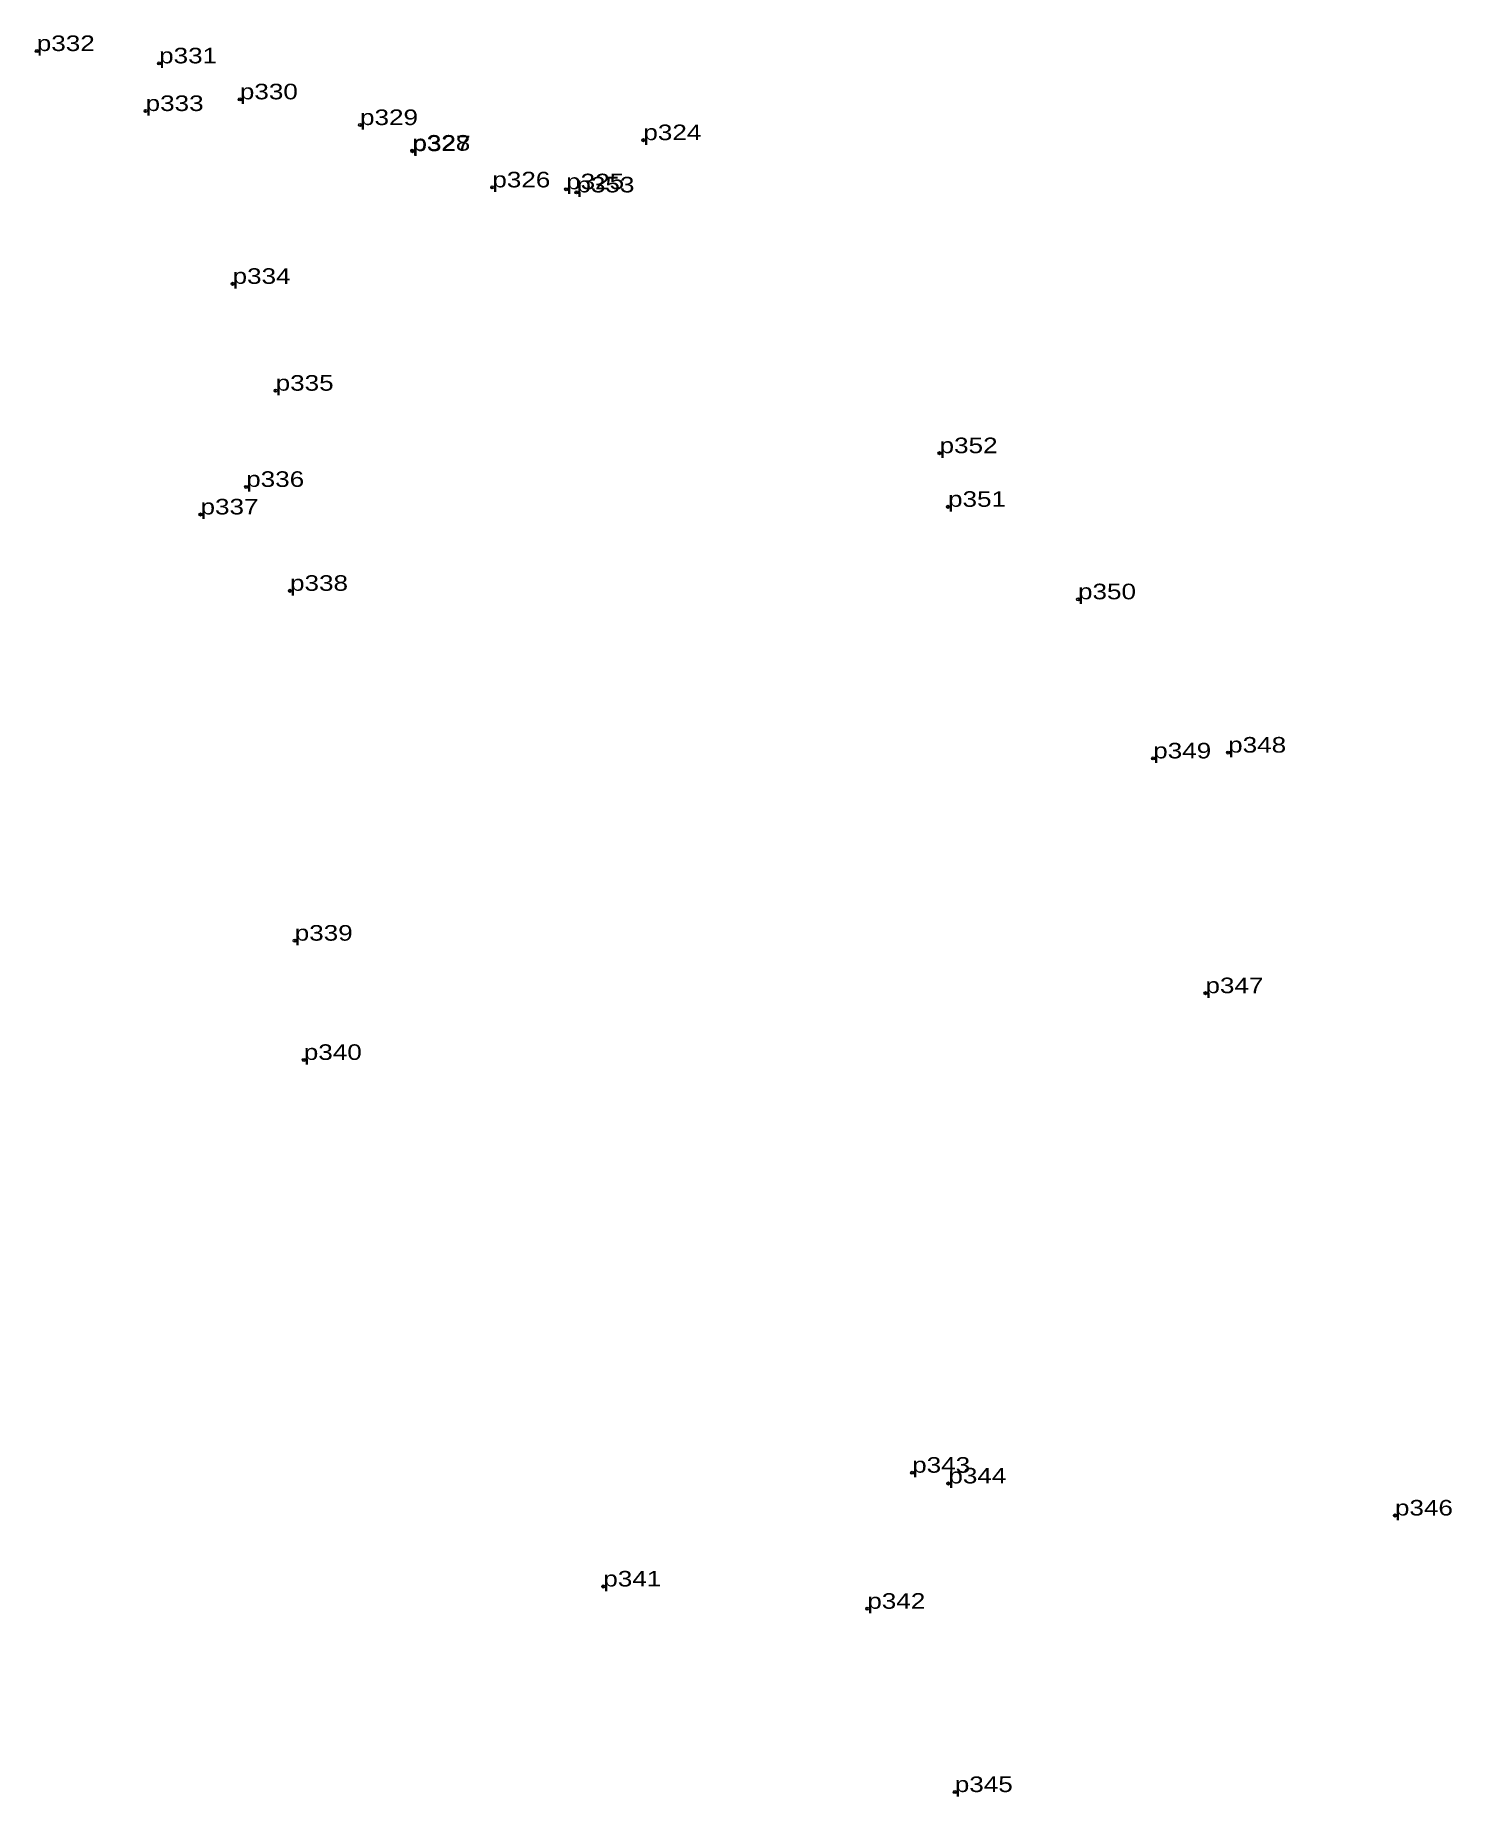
# Model space of a CAD drawing. Header units: metres. Extents: x 536275 to 560205, y 1827744 to 1849981.
# Drawn here: x 542813.4 to 542976.9, y 1837712.9 to 1837916.2 of the extents above; entities that cross this region are included whole.
import ezdxf

# ---------------------------------------------------------------- set-up
doc = ezdxf.new("R2010")
doc.units = ezdxf.units.M
doc.header["$LTSCALE"] = 0.72
doc.header["$PDMODE"] = 32
doc.header["$PDSIZE"] = 0.36
doc.layers.add('12', color=7, linetype='Continuous')
doc.layers.add('7', color=7, linetype='Continuous', lineweight=13)

msp = doc.modelspace()

# ---------------------------------------------------------------- texts
at = {"layer": '12', "width": 1.25}
for s, p in [('p332', (542813.59, 1837914.37)), ('p331', (542827.71, 1837912.95)), ('p330', (542837.03, 1837908.8)), ('p333', (542826.15, 1837907.45)), ('p329', (542850.9, 1837905.83)), ('p324', (542883.6, 1837904.09)), ('p328', (542856.93, 1837902.88)), ('p327', (542856.96, 1837902.82)), ('p326', (542866.17, 1837898.64)), ('p325', (542874.69, 1837898.42)), ('p353', (542875.88, 1837898.06)), ('p334', (542836.19, 1837887.51)), ('p335', (542841.16, 1837875.18)), ('p352', (542917.79, 1837867.97)), ('p336', (542837.76, 1837864.08)), ('p337', (542832.49, 1837860.9)), ('p351', (542918.77, 1837861.78)), ('p338', (542842.82, 1837852.09)), ('p350', (542933.77, 1837851.11)), ('p349', (542942.45, 1837832.75)), ('p348', (542951.1, 1837833.42)), ('p339', (542843.36, 1837811.72)), ('p347', (542948.48, 1837805.66)), ('p340', (542844.41, 1837797.96)), ('p343', (542914.63, 1837750.33)), ('p344', (542918.81, 1837749.09)), ('p346', (542970.35, 1837745.39)), ('p341', (542878.98, 1837737.2)), ('p342', (542909.45, 1837734.63)), ('p345', (542919.55, 1837713.48))]:
    msp.add_text(s, height=1.8, dxfattribs=at).set_placement(p)

# ---------------------------------------------------------------- linework, layer by layer
at = {"layer": '7'}
for p in [(542813.59, 1837914.37), (542827.71, 1837912.95), (542826.15, 1837907.45), (542837.03, 1837908.8), (542850.9, 1837905.83), (542883.6, 1837904.09), (542856.93, 1837902.88), (542856.96, 1837902.82), (542866.17, 1837898.64), (542874.69, 1837898.42), (542875.88, 1837898.06), (542836.19, 1837887.51), (542841.16, 1837875.18), (542917.79, 1837867.97), (542837.76, 1837864.08), (542832.49, 1837860.9), (542918.77, 1837861.78), (542842.82, 1837852.09), (542933.77, 1837851.11), (542942.45, 1837832.75), (542951.1, 1837833.42), (542843.36, 1837811.72), (542948.48, 1837805.66), (542844.41, 1837797.96), (542914.63, 1837750.33), (542918.81, 1837749.09), (542970.35, 1837745.39), (542878.98, 1837737.2), (542909.45, 1837734.63), (542919.55, 1837713.48)]:
    msp.add_point(p, dxfattribs=at)

msp.set_redraw_order([(e.dxf.handle, doc.entitydb.next_handle()) for e in msp.query("TEXT MTEXT ATTDEF DIMENSION ARC_DIMENSION")])  # texts and dimensions are drawn at this point

doc.saveas('drawing.dxf')
